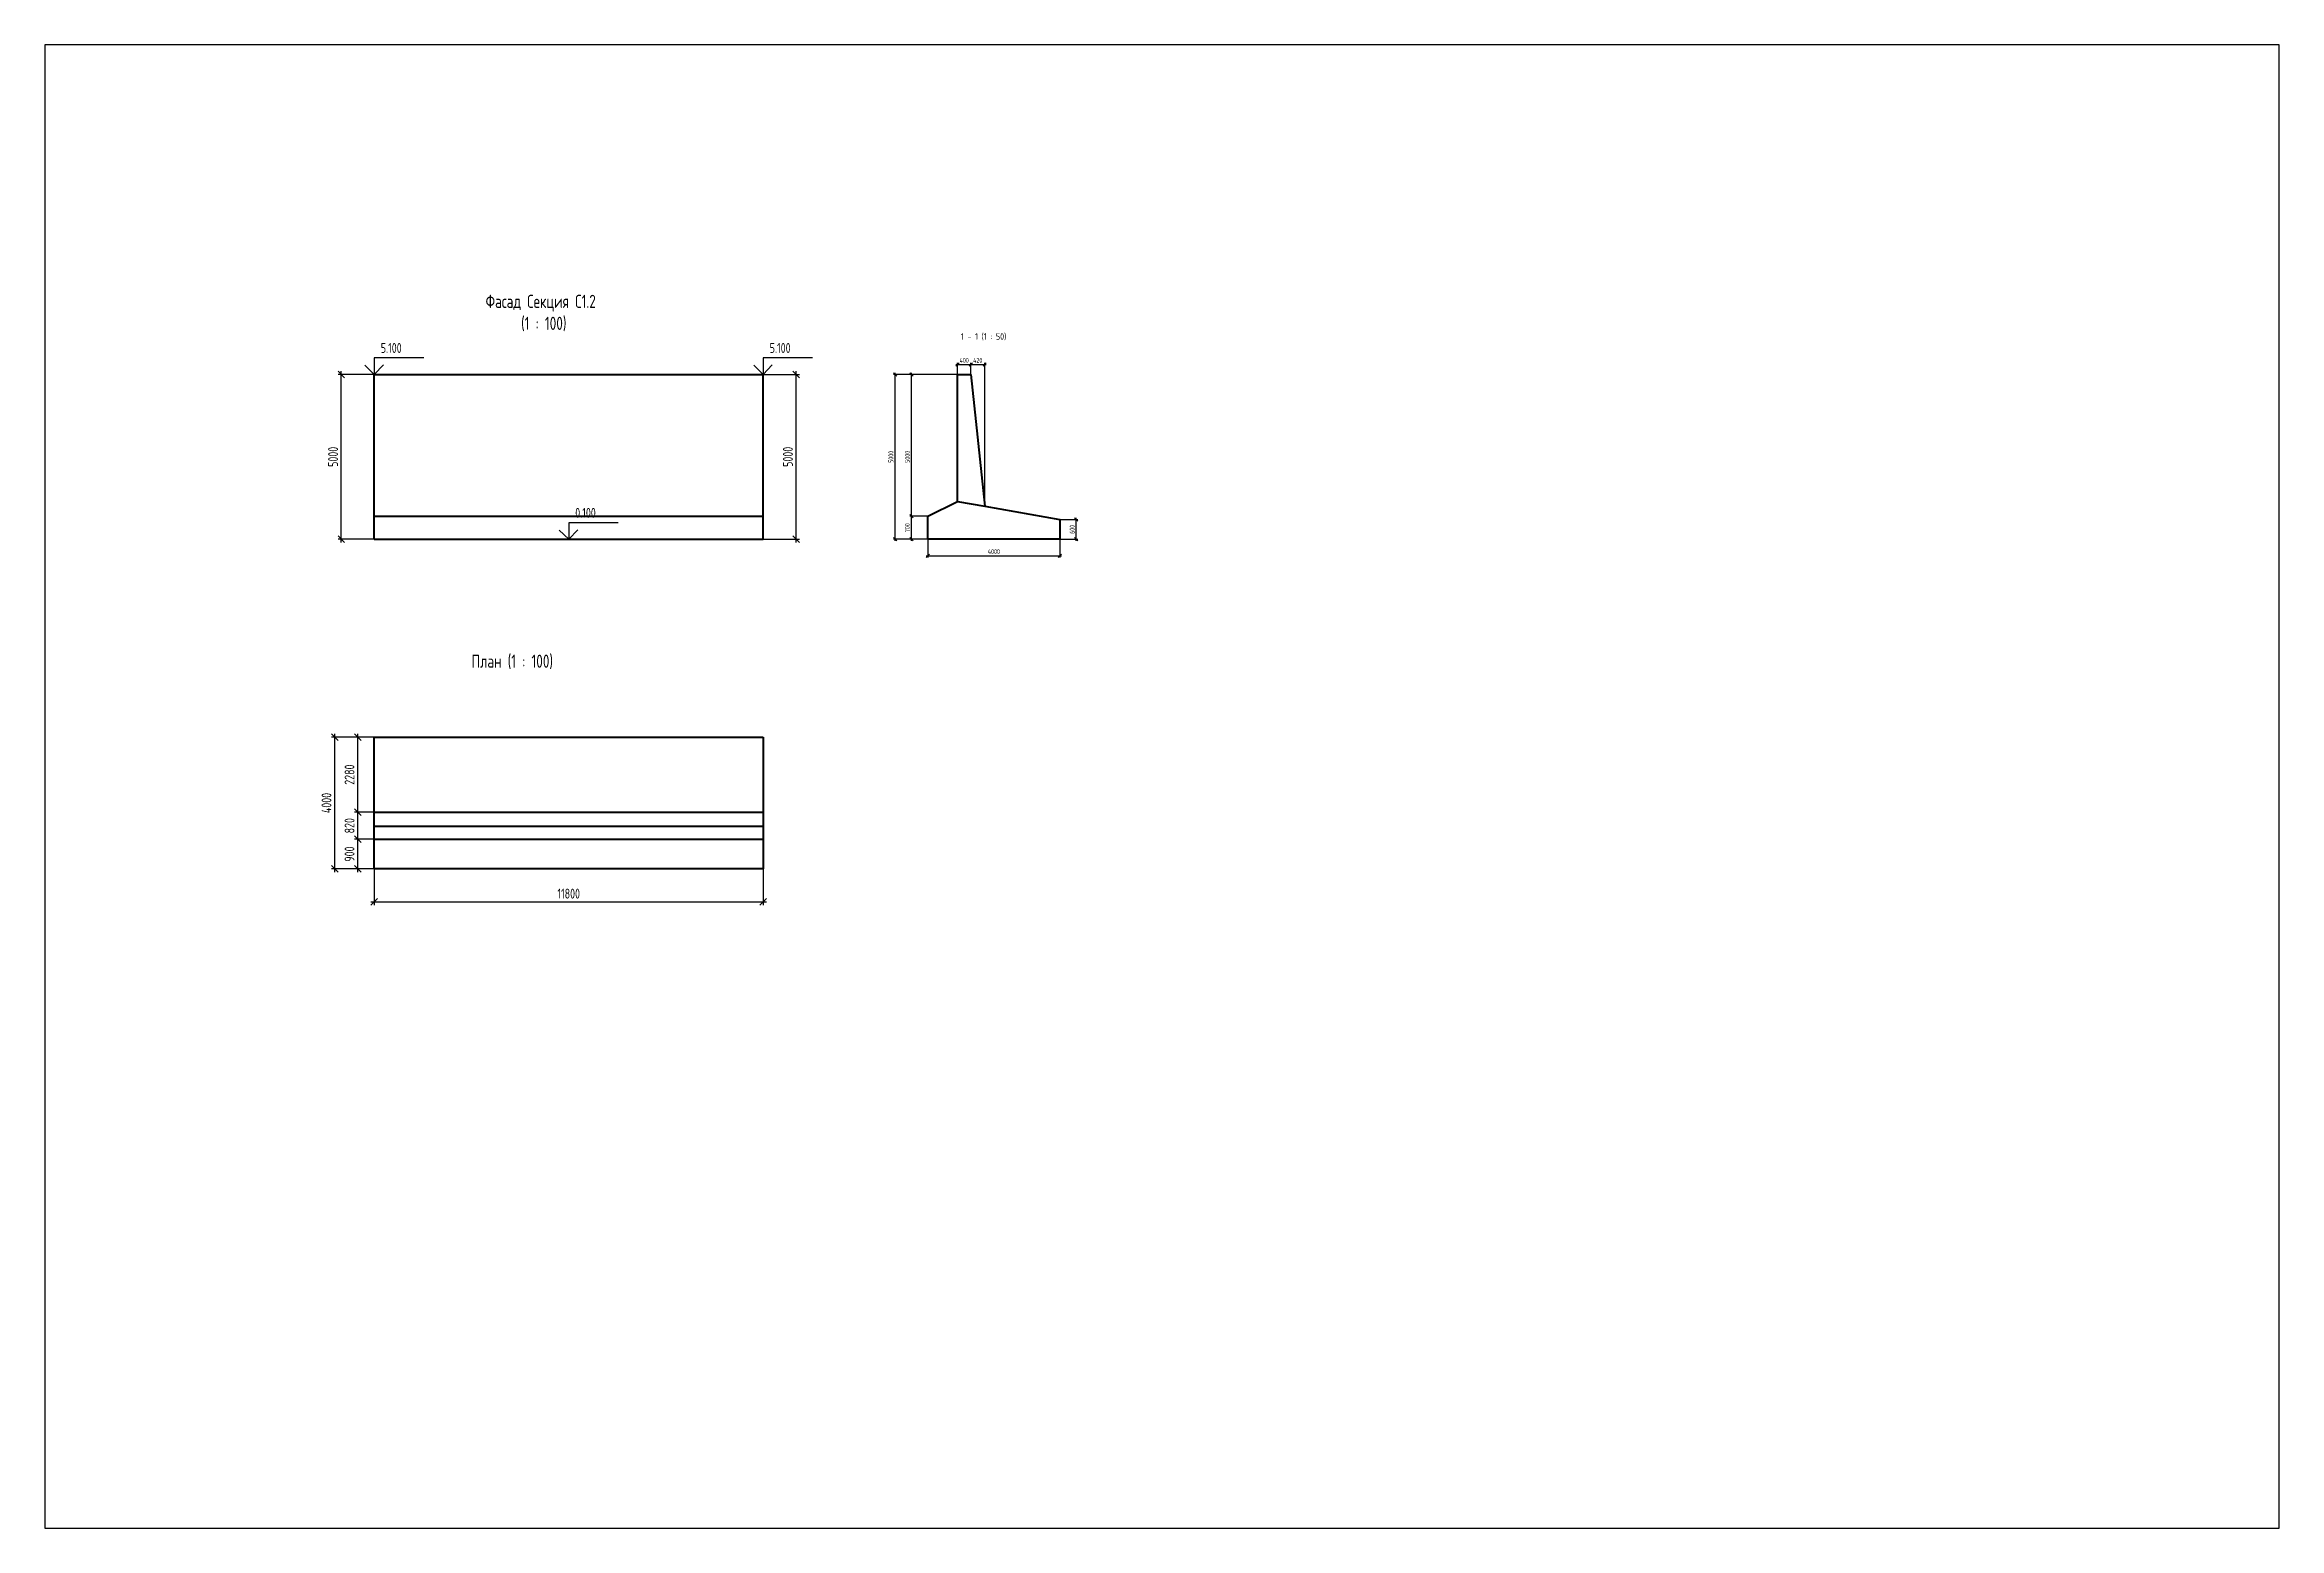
# Model space of a CAD drawing. Header units: millimetres. Extents: x -5073 to 1141180, y -2035460 to 62336.
# Drawn here: x 715395 to 783195, y -29900 to 15100 of the extents above; entities that cross this region are included whole.
import ezdxf
from ezdxf.enums import TextEntityAlignment as Align

# ---------------------------------------------------------------- set-up
doc = ezdxf.new("R2010")
doc.units = ezdxf.units.MM
doc.layers.add('Contur', color=40, linetype='Continuous', lineweight=40)
doc.layers.add('Notes', color=1, linetype='Continuous', plot=False)
doc.layers.add('Size', color=142, linetype='Continuous')
doc.layers.add('Text_B', color=11, linetype='Continuous')
doc.styles.add('RS 0.7', font='romans.shx', dxfattribs={"width": 0.7})
doc.styles.add('RS0.7', font='romans.shx', dxfattribs={"width": 0.7})
doc.dimstyles.new('LIN100', dxfattribs={"dimscale": 100, "dimtxt": 3, "dimasz": 2, "dimexe": 1, "dimexo": 0, "dimgap": 1, "dimtad": 1, "dimdec": 1, "dimrnd": 1, "dimzin": 9, "dimdsep": 46, "dimtxsty": 'RS0.7', "dimblk1": 'OBLIQUE', "dimblk2": 'OBLIQUE', "dimsah": 1, "dimcen": 2, "dimdle": 1, "dimclrd": 256, "dimclre": 256, "dimclrt": 7, "dimazin": 2, "dimtfac": 2.5, "dimtdec": 1, "dimtmove": 0, "dimatfit": 3, "dimfxl": 1, "dimtolj": 1, "dimtzin": 12, "dimlwd": -1, "dimlwe": -1, "dimarcsym": 0})
doc.dimstyles.new('LIN50', dxfattribs={"dimscale": 50, "dimtxt": 3, "dimasz": 2, "dimexe": 1, "dimexo": 0, "dimgap": 1, "dimtad": 1, "dimdec": 1, "dimrnd": 1, "dimzin": 9, "dimdsep": 46, "dimtxsty": 'RS0.7', "dimblk1": 'OBLIQUE', "dimblk2": 'OBLIQUE', "dimsah": 1, "dimcen": 2, "dimdle": 1, "dimclrd": 256, "dimclre": 256, "dimclrt": 7, "dimazin": 2, "dimtfac": 2.5, "dimtdec": 1, "dimtmove": 0, "dimatfit": 3, "dimfxl": 1, "dimtolj": 1, "dimtzin": 12, "dimlwd": -1, "dimlwe": -1, "dimarcsym": 0})

msp = doc.modelspace()

# ---------------------------------------------------------------- texts
at = {"layer": 'Text_B', "style": 'RS0.7'}
for s, insert, char_height, attachment_point in [('Фасад Секция С1.2^J (1 : 100)', (730445.41, 6961.9), 400, 5), ('1 - 1 (1 : 50)', (743195.41, 6350), 200, 1), ('План (1 : 100)', (728345.41, -3400), 400, 1)]:
    msp.add_mtext(s, dxfattribs=dict(at, insert=insert, char_height=char_height, attachment_point=attachment_point))

# ---------------------------------------------------------------- blocks, each defined once
blk = doc.blocks.new('_Oblique')
at = {"color": 0, "lineweight": -2}
blk.add_line((-0.5, -0.5), (0.5, 0.5), dxfattribs=at)
blk = doc.blocks.new('*D1384')
at = {"layer": 'Defpoints', "color": 0, "transparency": 16777216}
for p in [(724395, 5100), (725395, 5100), (725395, 100)]:
    blk.add_point(p, dxfattribs=at)
at = {"layer": 'Size', "transparency": 16777216}
for p, q in [((725395, 5100), (724295, 5100)), ((724395, 0), (724395, 5200)), ((725395, 100), (724295, 100))]:
    blk.add_line(p, q, dxfattribs=at)
at = {"layer": 'Size', "transparency": 16777216, "xscale": 200, "yscale": 200, "zscale": 200}
for p, rotation in [((724395, 5100), 90), ((724395, 100), 270)]:
    blk.add_blockref('_Oblique', p, dxfattribs=dict(at, rotation=rotation))
at = {"layer": 'Size', "color": 7, "transparency": 16777216, "insert": (724145, 2600), "char_height": 300, "attachment_point": 5, "rotation": 90, "style": 'RS0.7'}
blk.add_mtext('\\A1;5000', dxfattribs=at)
blk = doc.blocks.new('*D1385')
at = {"layer": 'Defpoints', "color": 0, "transparency": 16777216}
for p in [(737195, 5100), (738195, 5100), (737195, 100)]:
    blk.add_point(p, dxfattribs=at)
at = {"layer": 'Size', "transparency": 16777216}
for p, q in [((737195, 5100), (738295, 5100)), ((738195, 0), (738195, 5200)), ((737195, 100), (738295, 100))]:
    blk.add_line(p, q, dxfattribs=at)
at = {"layer": 'Size', "transparency": 16777216, "xscale": 200, "yscale": 200, "zscale": 200}
for p, rotation in [((738195, 5100), 90), ((738195, 100), 270)]:
    blk.add_blockref('_Oblique', p, dxfattribs=dict(at, rotation=rotation))
at = {"layer": 'Size', "color": 7, "transparency": 16777216, "insert": (737945, 2600), "char_height": 300, "attachment_point": 5, "rotation": 90, "style": 'RS0.7'}
blk.add_mtext('\\A1;5000', dxfattribs=at)
blk = doc.blocks.new('*D1386')
at = {"layer": 'Defpoints', "color": 0, "transparency": 16777216}
for p in [(725395, -9900), (737195, -9900), (737195, -10900)]:
    blk.add_point(p, dxfattribs=at)
at = {"layer": 'Size', "transparency": 16777216}
for p, q in [((725395, -9900), (725395, -11000)), ((737195, -9900), (737195, -11000)), ((725295, -10900), (737295, -10900))]:
    blk.add_line(p, q, dxfattribs=at)
at = {"layer": 'Size', "transparency": 16777216, "xscale": 200, "yscale": 200, "zscale": 200, "rotation": 180}
blk.add_blockref('_Oblique', (725395, -10900), dxfattribs=at)
at = {"layer": 'Size', "transparency": 16777216, "xscale": 200, "yscale": 200, "zscale": 200}
blk.add_blockref('_Oblique', (737195, -10900), dxfattribs=at)
at = {"layer": 'Size', "color": 7, "transparency": 16777216, "insert": (731295, -10650), "char_height": 300, "attachment_point": 5, "style": 'RS0.7'}
blk.add_mtext('\\A1;11800', dxfattribs=at)
blk = doc.blocks.new('*D1387')
at = {"layer": 'Defpoints', "color": 0, "transparency": 16777216}
for p in [(724195, -5900), (725395, -5900), (725395, -9900)]:
    blk.add_point(p, dxfattribs=at)
at = {"layer": 'Size', "transparency": 16777216}
for p, q in [((725395, -5900), (724095, -5900)), ((724195, -10000), (724195, -5800)), ((725395, -9900), (724095, -9900))]:
    blk.add_line(p, q, dxfattribs=at)
at = {"layer": 'Size', "transparency": 16777216, "xscale": 200, "yscale": 200, "zscale": 200}
for p, rotation in [((724195, -5900), 90), ((724195, -9900), 270)]:
    blk.add_blockref('_Oblique', p, dxfattribs=dict(at, rotation=rotation))
at = {"layer": 'Size', "color": 7, "transparency": 16777216, "insert": (723945, -7900), "char_height": 300, "attachment_point": 5, "rotation": 90, "style": 'RS0.7'}
blk.add_mtext('\\A1;4000', dxfattribs=at)
blk = doc.blocks.new('*D1388')
at = {"layer": 'Defpoints', "color": 0, "transparency": 16777216}
for p in [(724895, -9000), (725395, -9000), (725395, -9900)]:
    blk.add_point(p, dxfattribs=at)
at = {"layer": 'Size', "transparency": 16777216}
for p, q in [((725395, -9000), (724795, -9000)), ((724895, -10000), (724895, -8900)), ((725395, -9900), (724795, -9900))]:
    blk.add_line(p, q, dxfattribs=at)
at = {"layer": 'Size', "transparency": 16777216, "xscale": 200, "yscale": 200, "zscale": 200}
for p, rotation in [((724895, -9000), 90), ((724895, -9900), 270)]:
    blk.add_blockref('_Oblique', p, dxfattribs=dict(at, rotation=rotation))
at = {"layer": 'Size', "color": 7, "transparency": 16777216, "insert": (724645, -9450), "char_height": 300, "attachment_point": 5, "rotation": 90, "style": 'RS0.7'}
blk.add_mtext('\\A1;900', dxfattribs=at)
blk = doc.blocks.new('*D1389')
at = {"layer": 'Defpoints', "color": 0, "transparency": 16777216}
for p in [(724895, -8180), (725395, -8180), (725395, -9000)]:
    blk.add_point(p, dxfattribs=at)
at = {"layer": 'Size', "transparency": 16777216}
for p, q in [((724895, -9100), (724895, -8080)), ((725395, -8180), (724795, -8180)), ((725395, -9000), (724795, -9000))]:
    blk.add_line(p, q, dxfattribs=at)
at = {"layer": 'Size', "transparency": 16777216, "xscale": 200, "yscale": 200, "zscale": 200}
for p, rotation in [((724895, -8180), 90), ((724895, -9000), 270)]:
    blk.add_blockref('_Oblique', p, dxfattribs=dict(at, rotation=rotation))
at = {"layer": 'Size', "color": 7, "transparency": 16777216, "insert": (724645, -8590), "char_height": 300, "attachment_point": 5, "rotation": 90, "style": 'RS0.7'}
blk.add_mtext('\\A1;820', dxfattribs=at)
blk = doc.blocks.new('*D1390')
at = {"layer": 'Defpoints', "color": 0, "transparency": 16777216}
for p in [(724895, -5900), (725395, -5900), (725395, -8180)]:
    blk.add_point(p, dxfattribs=at)
at = {"layer": 'Size', "transparency": 16777216}
for p, q in [((725395, -5900), (724795, -5900)), ((724895, -8280), (724895, -5800)), ((725395, -8180), (724795, -8180))]:
    blk.add_line(p, q, dxfattribs=at)
at = {"layer": 'Size', "transparency": 16777216, "xscale": 200, "yscale": 200, "zscale": 200}
for p, rotation in [((724895, -5900), 90), ((724895, -8180), 270)]:
    blk.add_blockref('_Oblique', p, dxfattribs=dict(at, rotation=rotation))
at = {"layer": 'Size', "color": 7, "transparency": 16777216, "insert": (724645, -7040), "char_height": 300, "attachment_point": 5, "rotation": 90, "style": 'RS0.7'}
blk.add_mtext('\\A1;2280', dxfattribs=at)
blk = doc.blocks.new('*D1391')
at = {"layer": 'Defpoints', "color": 0, "transparency": 16777216}
for p in [(741695, 5100), (743095, 5100), (742195, 100)]:
    blk.add_point(p, dxfattribs=at)
at = {"layer": 'Size', "transparency": 16777216}
for p, q in [((743095, 5100), (741645, 5100)), ((741695, 50), (741695, 5150)), ((742195, 100), (741645, 100))]:
    blk.add_line(p, q, dxfattribs=at)
at = {"layer": 'Size', "transparency": 16777216, "xscale": 100, "yscale": 100, "zscale": 100}
for p, rotation in [((741695, 5100), 90), ((741695, 100), 270)]:
    blk.add_blockref('_Oblique', p, dxfattribs=dict(at, rotation=rotation))
at = {"layer": 'Size', "color": 7, "transparency": 16777216, "insert": (741570, 2600), "char_height": 150, "attachment_point": 5, "rotation": 90, "style": 'RS0.7'}
blk.add_mtext('\\A1;5000', dxfattribs=at)
blk = doc.blocks.new('*D1392')
at = {"layer": 'Defpoints', "color": 0, "transparency": 16777216}
for p in [(742195, 100), (746195, 100), (746195, -400)]:
    blk.add_point(p, dxfattribs=at)
at = {"layer": 'Size', "transparency": 16777216}
for p, q in [((742195, 100), (742195, -450)), ((746195, 100), (746195, -450)), ((742145, -400), (746245, -400))]:
    blk.add_line(p, q, dxfattribs=at)
at = {"layer": 'Size', "transparency": 16777216, "xscale": 100, "yscale": 100, "zscale": 100, "rotation": 180}
blk.add_blockref('_Oblique', (742195, -400), dxfattribs=at)
at = {"layer": 'Size', "transparency": 16777216, "xscale": 100, "yscale": 100, "zscale": 100}
blk.add_blockref('_Oblique', (746195, -400), dxfattribs=at)
at = {"layer": 'Size', "color": 7, "transparency": 16777216, "insert": (744195, -275), "char_height": 150, "attachment_point": 5, "style": 'RS0.7'}
blk.add_mtext('\\A1;4000', dxfattribs=at)
blk = doc.blocks.new('*D1393')
at = {"layer": 'Defpoints', "color": 0, "transparency": 16777216}
for p in [(741195, 5100), (743095, 5100), (742195, 100)]:
    blk.add_point(p, dxfattribs=at)
at = {"layer": 'Size', "transparency": 16777216}
for p, q in [((743095, 5100), (741145, 5100)), ((741195, 50), (741195, 5150)), ((742195, 100), (741145, 100))]:
    blk.add_line(p, q, dxfattribs=at)
at = {"layer": 'Size', "transparency": 16777216, "xscale": 100, "yscale": 100, "zscale": 100}
for p, rotation in [((741195, 5100), 90), ((741195, 100), 270)]:
    blk.add_blockref('_Oblique', p, dxfattribs=dict(at, rotation=rotation))
at = {"layer": 'Size', "color": 7, "transparency": 16777216, "insert": (741070, 2600), "char_height": 150, "attachment_point": 5, "rotation": 90, "style": 'RS0.7'}
blk.add_mtext('\\A1;5000', dxfattribs=at)
blk = doc.blocks.new('*D1394')
at = {"layer": 'Defpoints', "color": 0, "transparency": 16777216}
for p in [(741695, 800), (742195, 800), (742195, 100)]:
    blk.add_point(p, dxfattribs=at)
at = {"layer": 'Size', "transparency": 16777216}
for p, q in [((742195, 800), (741645, 800)), ((741695, 50), (741695, 850)), ((742195, 100), (741645, 100))]:
    blk.add_line(p, q, dxfattribs=at)
at = {"layer": 'Size', "transparency": 16777216, "xscale": 100, "yscale": 100, "zscale": 100}
for p, rotation in [((741695, 800), 90), ((741695, 100), 270)]:
    blk.add_blockref('_Oblique', p, dxfattribs=dict(at, rotation=rotation))
at = {"layer": 'Size', "color": 7, "transparency": 16777216, "insert": (741570, 450), "char_height": 150, "attachment_point": 5, "rotation": 90, "style": 'RS0.7'}
blk.add_mtext('\\A1;700', dxfattribs=at)
blk = doc.blocks.new('*D1395')
at = {"layer": 'Defpoints', "color": 0, "transparency": 16777216}
for p in [(743095, 5100), (743495, 5400), (743495, 5100)]:
    blk.add_point(p, dxfattribs=at)
at = {"layer": 'Size', "transparency": 16777216}
for p, q in [((743095, 5100), (743095, 5450)), ((743495, 5100), (743495, 5450)), ((743045, 5400), (743545, 5400))]:
    blk.add_line(p, q, dxfattribs=at)
at = {"layer": 'Size', "transparency": 16777216, "xscale": 100, "yscale": 100, "zscale": 100, "rotation": 180}
blk.add_blockref('_Oblique', (743095, 5400), dxfattribs=at)
at = {"layer": 'Size', "transparency": 16777216, "xscale": 100, "yscale": 100, "zscale": 100}
blk.add_blockref('_Oblique', (743495, 5400), dxfattribs=at)
at = {"layer": 'Size', "color": 7, "transparency": 16777216, "insert": (743295, 5525), "char_height": 150, "attachment_point": 5, "style": 'RS0.7'}
blk.add_mtext('\\A1;400', dxfattribs=at)
blk = doc.blocks.new('*D1396')
at = {"layer": 'Defpoints', "color": 0, "transparency": 16777216}
for p in [(743495, 5100), (743915, 5400), (743915, 1100)]:
    blk.add_point(p, dxfattribs=at)
at = {"layer": 'Size', "transparency": 16777216}
for p, q in [((743495, 5100), (743495, 5450)), ((743915, 1100), (743915, 5450)), ((743445, 5400), (743965, 5400))]:
    blk.add_line(p, q, dxfattribs=at)
at = {"layer": 'Size', "transparency": 16777216, "xscale": 100, "yscale": 100, "zscale": 100, "rotation": 180}
blk.add_blockref('_Oblique', (743495, 5400), dxfattribs=at)
at = {"layer": 'Size', "transparency": 16777216, "xscale": 100, "yscale": 100, "zscale": 100}
blk.add_blockref('_Oblique', (743915, 5400), dxfattribs=at)
at = {"layer": 'Size', "color": 7, "transparency": 16777216, "insert": (743705, 5525), "char_height": 150, "attachment_point": 5, "style": 'RS0.7'}
blk.add_mtext('\\A1;420', dxfattribs=at)
blk = doc.blocks.new('*D1397')
at = {"layer": 'Defpoints', "color": 0, "transparency": 16777216}
for p in [(746195, 700), (746695, 700), (746195, 100)]:
    blk.add_point(p, dxfattribs=at)
at = {"layer": 'Size', "transparency": 16777216}
for p, q in [((746195, 700), (746745, 700)), ((746695, 50), (746695, 750)), ((746195, 100), (746745, 100))]:
    blk.add_line(p, q, dxfattribs=at)
at = {"layer": 'Size', "transparency": 16777216, "xscale": 100, "yscale": 100, "zscale": 100}
for p, rotation in [((746695, 700), 90), ((746695, 100), 270)]:
    blk.add_blockref('_Oblique', p, dxfattribs=dict(at, rotation=rotation))
at = {"layer": 'Size', "color": 7, "transparency": 16777216, "insert": (746570, 400), "char_height": 150, "attachment_point": 5, "rotation": 90, "style": 'RS0.7'}
blk.add_mtext('\\A1;600', dxfattribs=at)
blk = doc.blocks.new('Otmetka')
at = {"lineweight": 25}
for p, q in [((0, 0), (-10, 0)), ((0, 5), (0, 0)), ((15, 5), (0, 5)), ((0, 0), (5, 0))]:
    blk.add_line(p, q, dxfattribs=at)
blk.add_lwpolyline([(-2.89, 2.77), (0, 0), (2.77, 2.89)], dxfattribs=at)
at = {"color": 7, "style": 'RS 0.7', "width": 0.7}
blk.add_attdef('+ОТМЕТКА', (1.97, 6.51), '', height=3, dxfattribs=at)
at = {"color": 7, "style": 'RS 0.7', "width": 0.7, "flags": 8}
blk.add_attdef('ПРИМЕЧАНИЕ', text='', height=3, dxfattribs=at).set_placement((1.97, 4.33), align=Align.TOP_LEFT)

# ---------------------------------------------------------------- dimensions: what is measured, and where the dimension line sits
at = {"layer": 'Size'}
for base, p1, p2, angle, dimstyle, picture, middle in [((743495.41, 5400), (743095.41, 5100), (743495.41, 5100), 180, 'LIN50', '*D1395', (743295.41, 5525)), ((743915.41, 5400), (743495.41, 5100), (743915.41, 1100), 180, 'LIN50', '*D1396', (743705.41, 5525)), ((724395.41, 5100), (725395.41, 100), (725395.41, 5100), 90, 'LIN100', '*D1384', (724145.41, 2600)), ((738195.41, 5100), (737195.41, 100), (737195.41, 5100), 270, 'LIN100', '*D1385', (737945.41, 2600)), ((741195.41, 5100), (742195.41, 100), (743095.41, 5100), 90, 'LIN50', '*D1393', (741070.41, 2600)), ((741695.41, 5100), (742195.41, 100), (743095.41, 5100), 90, 'LIN50', '*D1391', (741570.41, 2600)), ((741695.41, 800), (742195.41, 100), (742195.41, 800), 90, 'LIN50', '*D1394', (741570.41, 450)), ((746695.41, 700), (746195.41, 100), (746195.41, 700), 270, 'LIN50', '*D1397', (746570.41, 400)), ((724195.41, -5900), (725395.41, -9900), (725395.41, -5900), 90, 'LIN100', '*D1387', (723945.41, -7900)), ((724895.41, -5900), (725395.41, -8180), (725395.41, -5900), 90, 'LIN100', '*D1390', (724645.41, -7040)), ((724895.41, -8180), (725395.41, -9000), (725395.41, -8180), 90, 'LIN100', '*D1389', (724645.41, -8590)), ((724895.41, -9000), (725395.41, -9900), (725395.41, -9000), 90, 'LIN100', '*D1388', (724645.41, -9450))]:
    dim = msp.add_linear_dim(base=base, p1=p1, p2=p2, angle=angle, dimstyle=dimstyle, dxfattribs=at)
    dim.commit()
    dim.dimension.update_dxf_attribs({"geometry": picture, "text_midpoint": middle})
for base, p1, p2, dimstyle, picture, middle in [((746195.41, -400), (742195.41, 100), (746195.41, 100), 'LIN50', '*D1392', (744195.41, -275)), ((737195.41, -10900), (725395.41, -9900), (737195.41, -9900), 'LIN100', '*D1386', (731295.41, -10650))]:
    dim = msp.add_linear_dim(base=base, p1=p1, p2=p2, dimstyle=dimstyle, dxfattribs=at)
    dim.commit()
    dim.dimension.update_dxf_attribs({"geometry": picture, "text_midpoint": middle})

# ---------------------------------------------------------------- linework, layer by layer
at = {"layer": 'Contur'}
for p, q in [((725395.41, 5100), (737195.41, 5100)), ((725395.41, 100), (725395.41, 5100)), ((737195.41, 100), (737195.41, 5100)), ((743095.41, 1245), (743095.41, 5100)), ((743095.41, 5100), (743495.41, 5100)), ((743495.41, 5100), (743915.41, 1100)), ((725395.41, 800), (737195.41, 800)), ((742195.41, 800), (743095.41, 1245)), ((742195.41, 100), (742195.41, 800)), ((743095.41, 1245), (743915.41, 1100)), ((743915.41, 1100), (746195.41, 700)), ((746195.41, 700), (746195.41, 100)), ((725395.41, 100), (737195.41, 100)), ((746195.41, 100), (742195.41, 100)), ((725395.41, -9900), (725395.41, -5900)), ((725395.41, -5900), (737195.41, -5900)), ((737195.41, -5900), (737195.41, -9900)), ((725395.41, -8180), (737195.41, -8180)), ((725395.41, -8600), (737195.41, -8600)), ((725395.41, -9000), (737195.41, -9000)), ((737195.41, -9900), (725395.41, -9900))]:
    msp.add_line(p, q, dxfattribs=at)
at = {"layer": 'Notes'}
for p, q in [((783195.41, 15100), (715395.41, 15100)), ((715395.41, 15100), (715395.41, -29900)), ((783195.41, -29900), (783195.41, 15100)), ((715395.41, -29900), (783195.41, -29900))]:
    msp.add_line(p, q, dxfattribs=at)

# ---------------------------------------------------------------- block references
at = {"layer": 'Size', "xscale": 100, "yscale": 100, "zscale": 100}
for p, values in [((725395.41, 5100), {'+ОТМЕТКА': '5.100'}), ((737195.41, 5100), {'+ОТМЕТКА': '5.100'}), ((731295.41, 100), {'+ОТМЕТКА': '0.100'})]:
    msp.add_blockref('Otmetka', p, dxfattribs=at).add_auto_attribs(values)

msp.set_redraw_order([(e.dxf.handle, doc.entitydb.next_handle()) for e in msp.query("TEXT MTEXT ATTDEF DIMENSION ARC_DIMENSION")])  # texts and dimensions are drawn at this point

doc.saveas('drawing.dxf')
